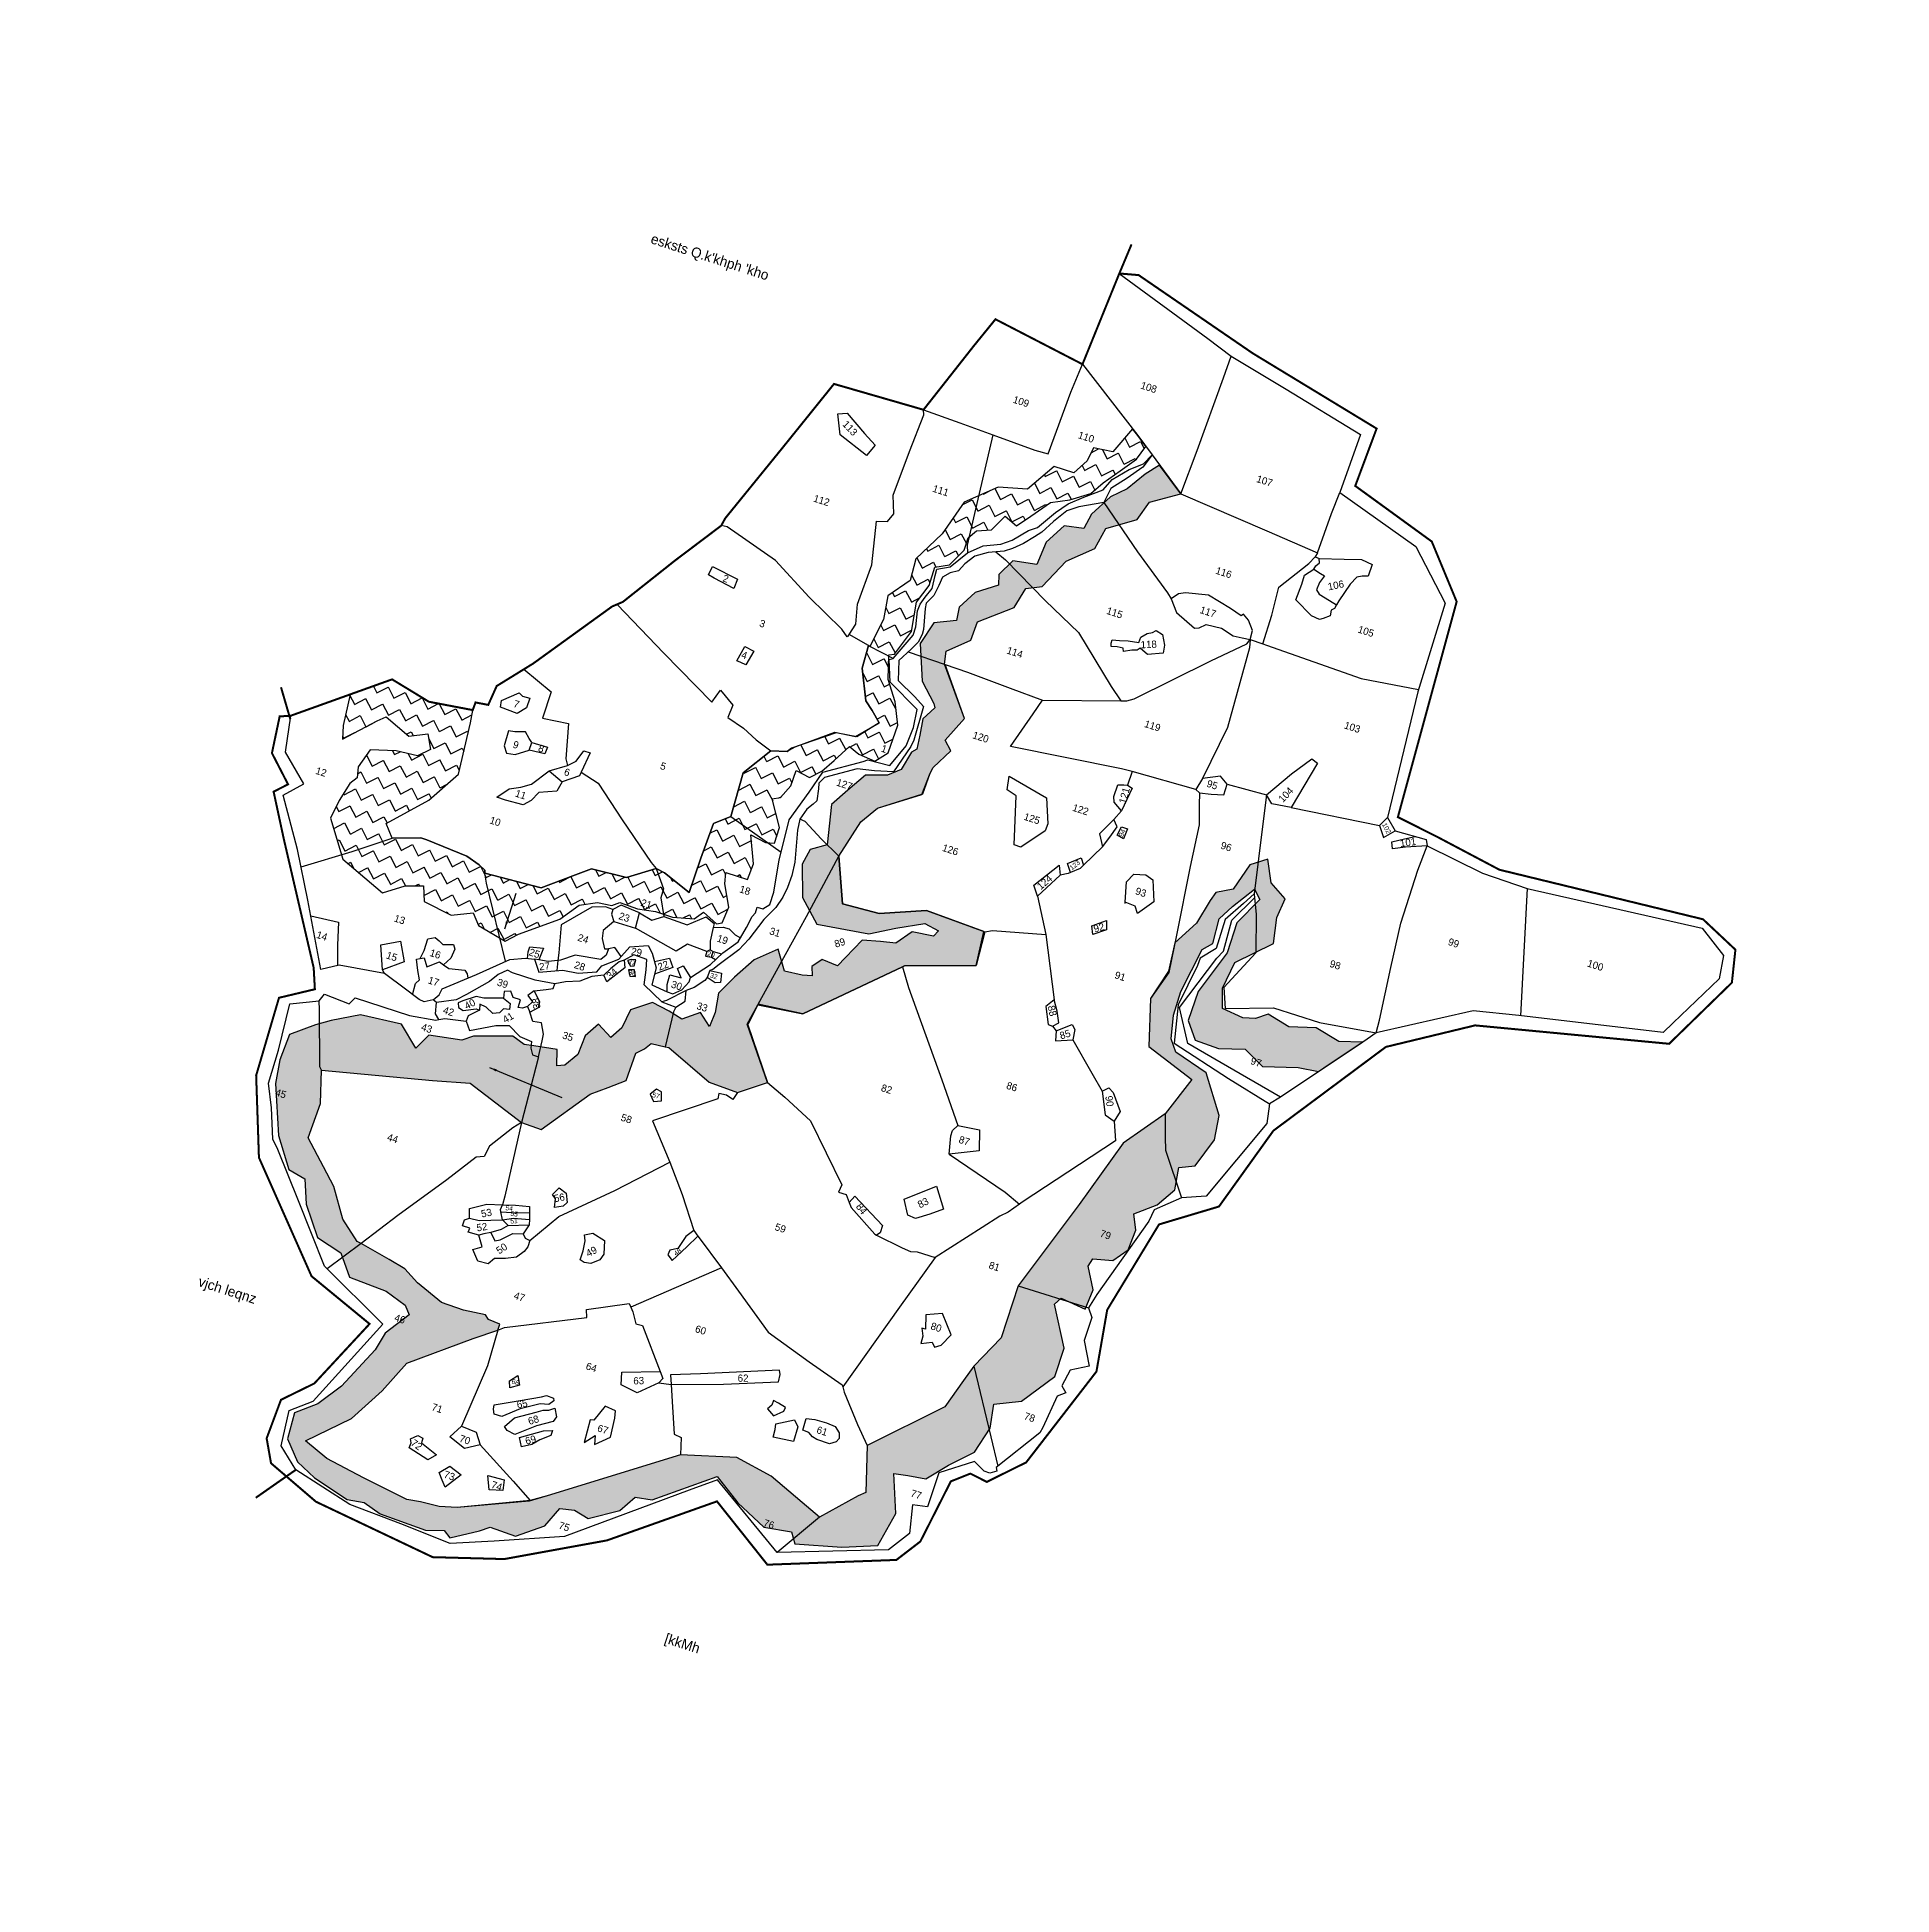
# Model space of a CAD drawing. Header units: metres. Extents: x 324836 to 329602, y 1812541 to 1817315.
import ezdxf
from ezdxf.enums import TextEntityAlignment as Align

# ---------------------------------------------------------------- set-up
doc = ezdxf.new("R2010")
doc.units = ezdxf.units.M
doc.header["$MEASUREMENT"] = 0
doc.linetypes.add('DASHDOT', pattern=[1, 0.5, -0.25, 0, -0.25])
doc.linetypes.add('DIVIDE', pattern=[31.75, 12.7, -6.35, 0, -6.35, 0, -6.35])
for name, color, linetype in [('OFF', 1, 'Continuous'), ('POLY_HATCH', 12, 'Continuous'), ('POLY_PARCEL', 6, 'Continuous'), ('POLY_WATER', 4, 'Continuous'), ('SYM_ARROW', 1, 'Continuous'), ('TEXT_MAPOUT', 7, 'Continuous'), ('TEXT_PARCEL', 7, 'Continuous'), ('V_BOUND_LINE', 7, 'Continuous'), ('V_BOUND_STREAM_LINE', 7, 'DASHDOT'), ('V_DIVIDE_LINE', 7, 'DIVIDE')]:
    doc.layers.add(name, color=color, linetype=linetype)
doc.styles.get("Standard").update_dxf_attribs({"font": 'simplex.shx'})
doc.styles.add('TEXT_MAP', font='', dxfattribs={"height": 0.5})
doc.styles.get('TEXT_MAP').set_extended_font_data('Kruti Dev 050')
doc.dimstyles.get("Standard").update_dxf_attribs({"dimtxt": 0.18, "dimasz": 0.18, "dimexe": 0.18, "dimexo": 0.0625, "dimgap": 0.09, "dimtad": 0, "dimtih": 1, "dimtoh": 1, "dimdec": 4, "dimzin": 0, "dimdsep": 46, "dimtxsty": 'Standard', "dimcen": 0.09, "dimadec": 0, "dimazin": 0, "dimtfac": 1, "dimtdec": 4, "dimtofl": 0, "dimtmove": 0, "dimatfit": 3, "dimfxl": 0, "dimtolj": 1, "dimtzin": 0, "dimarcsym": 0})

# ---------------------------------------------------------------- blocks, each defined once
blk = doc.blocks.new('ff')
at = {"layer": 'POLY_HATCH'}
h = blk.add_hatch(dxfattribs=at)
h.set_pattern_fill('ZIGZAG', color=256, scale=25, angle=315, style=0)
h.set_pattern_definition([(315, (3158.3107, 8033.7145), (4.419417, -1e-15), [3.125, -3.125]), (45, (3160.5204, 8031.5048), (2e-15, 4.419417), [3.125, -3.125])])
edge = h.paths.add_edge_path()
edge.add_line((3301.97, 8306.03), (3302.19, 8300.27))
edge.add_line((3302.19, 8300.27), (3305.55, 8292.83))
edge.add_line((3305.55, 8292.83), (3307.76, 8290.95))
edge.add_line((3307.76, 8290.95), (3310.38, 8288.58))
edge.add_line((3310.38, 8288.58), (3306.12, 8283.59))
edge.add_line((3306.12, 8283.59), (3300.97, 8283.01))
edge.add_line((3300.97, 8283.01), (3291.55, 8275.98))
edge.add_line((3291.55, 8275.98), (3290.81, 8274.93))
edge.add_line((3290.81, 8274.93), (3286.88, 8273.78))
edge.add_line((3286.88, 8273.78), (3282.05, 8266.5))
edge.add_line((3282.05, 8266.5), (3282.47, 8255.26))
edge.add_line((3282.47, 8255.26), (3278.87, 8252.31))
edge.add_line((3278.87, 8252.31), (3278.54, 8243.15))
edge.add_line((3278.54, 8243.15), (3278.38, 8234.16))
edge.add_line((3278.38, 8234.16), (3271.01, 8236.94))
edge.add_line((3271.01, 8236.94), (3268.73, 8237.32))
edge.add_line((3268.73, 8237.32), (3262.43, 8232.96))
edge.add_line((3262.43, 8232.96), (3253.51, 8232.41))
edge.add_line((3253.51, 8232.41), (3249.63, 8229.29))
edge.add_line((3249.63, 8229.29), (3243.06, 8224.11))
edge.add_line((3243.06, 8224.11), (3228.6, 8223.28))
edge.add_line((3228.6, 8223.28), (3228.38, 8223.98))
edge.add_line((3228.38, 8223.98), (3226.63, 8224.85))
edge.add_line((3226.63, 8224.85), (3223.14, 8225.92))
edge.add_line((3223.14, 8225.92), (3212.38, 8226.79))
edge.add_line((3212.38, 8226.79), (3210.83, 8226.79))
edge.add_line((3210.83, 8226.79), (3204.13, 8224.56))
edge.add_line((3204.13, 8224.56), (3201.61, 8227.56))
edge.add_line((3201.61, 8227.56), (3209.86, 8236.28))
edge.add_line((3209.86, 8236.28), (3214.91, 8244.69))
edge.add_line((3214.91, 8244.69), (3213.85, 8257.67))
edge.add_line((3213.85, 8257.67), (3213.44, 8260.88))
edge.add_line((3213.44, 8260.88), (3202.47, 8259.53))
edge.add_line((3202.47, 8259.53), (3192.08, 8262.03))
edge.add_line((3192.08, 8262.03), (3183.32, 8255.3))
edge.add_line((3183.32, 8255.3), (3184.02, 8247.44))
edge.add_line((3184.02, 8247.44), (3184.91, 8244.19))
edge.add_line((3184.91, 8244.19), (3191.73, 8251.09))
edge.add_line((3191.73, 8251.09), (3193.5, 8252.77))
edge.add_line((3193.5, 8252.77), (3200.32, 8249.91))
edge.add_line((3200.32, 8249.91), (3204.66, 8251.88))
edge.add_line((3204.66, 8251.88), (3206.44, 8248.33))
edge.add_line((3206.44, 8248.33), (3203.87, 8245.86))
edge.add_line((3203.87, 8245.86), (3198.44, 8245.47))
edge.add_line((3198.44, 8245.47), (3192.27, 8243.74))
edge.add_line((3192.27, 8243.74), (3190.68, 8238.8))
edge.add_line((3190.68, 8238.8), (3191.28, 8236.14))
edge.add_line((3191.28, 8236.14), (3189.99, 8234.26))
edge.add_line((3189.99, 8234.26), (3188.71, 8229.43))
edge.add_line((3188.71, 8229.43), (3188.06, 8224.62))
edge.add_line((3188.06, 8224.62), (3194.03, 8215.87))
edge.add_line((3194.03, 8215.87), (3205.98, 8210.93))
edge.add_line((3205.98, 8210.93), (3210.82, 8214.29))
edge.add_line((3210.82, 8214.29), (3215.07, 8215.67))
edge.add_line((3215.07, 8215.67), (3216.45, 8212.02))
edge.add_line((3216.45, 8212.02), (3223.86, 8210.84))
edge.add_line((3223.86, 8210.84), (3228.89, 8213.01))
edge.add_line((3228.89, 8213.01), (3231.07, 8210.44))
edge.add_line((3231.07, 8210.44), (3238.57, 8208.76))
edge.add_line((3238.57, 8208.76), (3241.24, 8211.43))
edge.add_line((3241.24, 8211.43), (3249.83, 8218.14))
edge.add_line((3249.83, 8218.14), (3253.29, 8222.87))
edge.add_line((3253.29, 8222.87), (3257.43, 8224.85))
edge.add_line((3257.43, 8224.85), (3261.05, 8225.22))
edge.add_line((3261.05, 8225.22), (3262.73, 8226.6))
edge.add_line((3262.73, 8226.6), (3267.37, 8226.4))
edge.add_line((3267.37, 8226.4), (3271.82, 8227.19))
edge.add_line((3271.82, 8227.19), (3276.26, 8227.09))
edge.add_line((3276.26, 8227.09), (3281.5, 8228.37))
edge.add_line((3281.5, 8228.37), (3283.17, 8230.64))
edge.add_line((3283.17, 8230.64), (3287.13, 8228.87))
edge.add_line((3287.13, 8228.87), (3288.41, 8229.56))
edge.add_line((3288.41, 8229.56), (3288.8, 8233.7))
edge.add_line((3288.8, 8233.7), (3286.14, 8238.93))
edge.add_line((3286.14, 8238.93), (3285.45, 8241.69))
edge.add_line((3285.45, 8241.69), (3291.08, 8241.69))
edge.add_line((3291.08, 8241.69), (3291.37, 8245.84))
edge.add_line((3291.37, 8245.84), (3288.51, 8252.45))
edge.add_line((3288.51, 8252.45), (3292.56, 8251.76))
edge.add_line((3292.56, 8251.76), (3294.73, 8252.25))
edge.add_line((3294.73, 8252.25), (3294.73, 8256.4))
edge.add_line((3294.73, 8256.4), (3290.88, 8262.61))
edge.add_line((3290.88, 8262.61), (3292.75, 8263.5))
edge.add_line((3292.75, 8263.5), (3294.28, 8267.04))
edge.add_line((3294.28, 8267.04), (3294.38, 8271.09))
edge.add_line((3294.38, 8271.09), (3298.03, 8270.4))
edge.add_line((3298.03, 8270.4), (3300.5, 8272.87))
edge.add_line((3300.5, 8272.87), (3302.58, 8276.32))
edge.add_line((3302.58, 8276.32), (3305.14, 8280.76))
edge.add_line((3305.14, 8280.76), (3307.91, 8279.67))
edge.add_line((3307.91, 8279.67), (3312.26, 8279.28))
edge.add_line((3312.26, 8279.28), (3314.72, 8282.24))
edge.add_line((3314.72, 8282.24), (3314.92, 8289.44))
edge.add_line((3314.92, 8289.44), (3312.55, 8294.77))
edge.add_line((3312.55, 8294.77), (3309.19, 8299.51))
edge.add_line((3309.19, 8299.51), (3307.5, 8305.4))
edge.add_line((3307.5, 8305.4), (3308.78, 8306))
edge.add_line((3308.78, 8306), (3311.05, 8312.61))
edge.add_line((3311.05, 8312.61), (3310.07, 8319.91))
edge.add_line((3310.07, 8319.91), (3311.75, 8324.84))
edge.add_line((3311.75, 8324.84), (3311.75, 8329.58))
edge.add_line((3311.75, 8329.58), (3315, 8331.26))
edge.add_line((3315, 8331.26), (3317.38, 8335.8))
edge.add_line((3317.38, 8335.8), (3317.38, 8339.05))
edge.add_line((3317.38, 8339.05), (3318.82, 8341.3))
edge.add_line((3318.82, 8341.3), (3322.28, 8342.68))
edge.add_line((3322.28, 8342.68), (3324.45, 8346.92))
edge.add_line((3324.45, 8346.92), (3327.91, 8345.54))
edge.add_line((3327.91, 8345.54), (3330.57, 8348.9))
edge.add_line((3330.57, 8348.9), (3334.13, 8353.63))
edge.add_line((3334.13, 8353.63), (3338.47, 8355.7))
edge.add_line((3338.47, 8355.7), (3343.02, 8358.76))
edge.add_line((3343.02, 8358.76), (3345.09, 8362.22))
edge.add_line((3345.09, 8362.22), (3348.15, 8366.36))
edge.add_line((3348.15, 8366.36), (3351.21, 8370.31))
edge.add_line((3351.21, 8370.31), (3352.41, 8374.05))
edge.add_line((3352.41, 8374.05), (3349.66, 8376.05))
edge.add_line((3349.66, 8376.05), (3347.96, 8377.21))
edge.add_line((3347.96, 8377.21), (3345, 8370.25))
edge.add_line((3345, 8370.25), (3340.17, 8369.75))
edge.add_line((3340.17, 8369.75), (3339.66, 8366.19))
edge.add_line((3339.66, 8366.19), (3337.38, 8362.38))
edge.add_line((3337.38, 8362.38), (3332.29, 8362.38))
edge.add_line((3332.29, 8362.38), (3327.72, 8355.02))
edge.add_line((3327.72, 8355.02), (3320.6, 8353.24))
edge.add_line((3320.6, 8353.24), (3313.74, 8347.15))
edge.add_line((3313.74, 8347.15), (3310.95, 8338.01))
edge.add_line((3310.95, 8338.01), (3306.63, 8330.14))
edge.add_line((3306.63, 8330.14), (3306.88, 8324.55))
edge.add_line((3306.88, 8324.55), (3302.82, 8319.22))
edge.add_line((3302.82, 8319.22), (3303.58, 8313.38))
edge.add_line((3303.58, 8313.38), (3302.39, 8305.94))
h = blk.add_hatch(dxfattribs=at)
h.set_pattern_fill('ZIGZAG', color=256, scale=25, angle=45, style=0)
h.set_pattern_definition([(45, (3158.3107, 8033.7145), (3e-16, 4.419417), [3.125, -3.125]), (135, (3160.5204, 8035.9242), (-4.419417, 6e-16), [3.125, -3.125])])
h.paths.add_polyline_path([(3448.64, 8249.79), (3442.99, 8248.17), (3436.6, 8249.69), (3430.06, 8247.87), (3424.28, 8249.24), (3421.55, 8247.26), (3418.51, 8246.5), (3413.03, 8247.11), (3411.51, 8251.97), (3412.42, 8258.96), (3420.18, 8266.4), (3418.96, 8272.78), (3419.57, 8277.8), (3415.01, 8280.53), (3412.42, 8285.85), (3408.62, 8283.12), (3406.49, 8276.13), (3402.69, 8274), (3401.93, 8271.72), (3400.41, 8265.34), (3396.82, 8259.02), (3397.46, 8251.9), (3395.27, 8244.07), (3398.5, 8232.56), (3411.18, 8228.06), (3407.49, 8217.93), (3399.81, 8207.82), (3394.04, 8190.08), (3385.79, 8166.21), (3385.68, 8152.62), (3381.41, 8143.9), (3380.01, 8139.73), (3377.62, 8132.11), (3362.22, 8117.1), (3365.44, 8105.91), (3363.87, 8104.56), (3356.33, 8096.57), (3351.2, 8098.75), (3341.86, 8102.64), (3332.29, 8104.43), (3318.83, 8100.77), (3290.45, 8081.02), (3286.64, 8078.41), (3270.07, 8071.48), (3265.81, 8070.29), (3261.03, 8069.99), (3257.59, 8069.54), (3245.71, 8071.33), (3235.62, 8073.13), (3229.28, 8075.68), (3238.4, 8084.49), (3243.59, 8093.29), (3247.33, 8101.72), (3261.08, 8112.55), (3266.32, 8116.36), (3266.27, 8117.93), (3263.27, 8118.22), (3262.2, 8119.07), (3256.62, 8118.5), (3250.9, 8118.65), (3243.76, 8121.5), (3239.68, 8123.79), (3235.25, 8124.86), (3227.46, 8126.5), (3226.39, 8126.71), (3221.32, 8130.86), (3216.69, 8137.9), (3212.76, 8141.76), (3206.9, 8147.47), (3207.26, 8156.47), (3204.98, 8164.45), (3231.99, 8170.38), (3241.05, 8172.61), (3256.13, 8167.18), (3261.32, 8167.05), (3270.23, 8179.09), (3273.93, 8182.04), (3277.69, 8185.08), (3277.92, 8192.19), (3279.64, 8193.91), (3280.82, 8195.71), (3284.38, 8195.96), (3285.27, 8196.02), (3297.4, 8190.94), (3304.9, 8190.63), (3311.21, 8195.22), (3301.97, 8207.46), (3303.03, 8212.86), (3314.34, 8214.11), (3334.32, 8232.75), (3334.75, 8233.15), (3351.6, 8238.68), (3350.86, 8247.28), (3335.73, 8247.9), (3324.79, 8243.6), (3315.44, 8243.11), (3310.92, 8254.05), (3313.55, 8263.87), (3316.46, 8268.37), (3325.82, 8274.95), (3326.24, 8280.63), (3326.53, 8282.14), (3329.37, 8287.41), (3327.29, 8289.49), (3330.2, 8296.06), (3321.33, 8307.4), (3320.73, 8310.63), (3325.75, 8315.09), (3325.93, 8319.92), (3333.55, 8326.05), (3334.86, 8331.44), (3338.57, 8333.11), (3342.29, 8340.91), (3348.05, 8346.11), (3349.17, 8351.68), (3355.86, 8356.14), (3357.54, 8361.15), (3364.26, 8365.46), (3357.06, 8370.67), (3354.38, 8367.47), (3351.21, 8362.64), (3347.87, 8359.48), (3344.71, 8353.91), (3343.96, 8350.01), (3339.13, 8349.08), (3336.16, 8343.88), (3335.6, 8337.94), (3329.65, 8337.01), (3327.42, 8332.74), (3328.16, 8330.14), (3323.14, 8326.61), (3320.54, 8321.96), (3320.91, 8318.62), (3315.71, 8316.39), (3314.04, 8310.45), (3317.38, 8301.72), (3321.85, 8297.3), (3322.41, 8296.38), (3320.36, 8292.85), (3320.92, 8288.76), (3321.29, 8285.23), (3320.18, 8284.12), (3319.06, 8279.29), (3316.27, 8276.87), (3311.07, 8275.2), (3308.09, 8270.37), (3305.31, 8265.73), (3307.35, 8255.89), (3303.63, 8253.47), (3302.89, 8249.39), (3305.49, 8241.59), (3310.88, 8236.38), (3323.89, 8238.06), (3329.84, 8241.4), (3336.35, 8244.74), (3340.07, 8244), (3339.32, 8242.33), (3333.93, 8241.77), (3330.96, 8237.87), (3327.24, 8237.13), (3322.78, 8236.01), (3320.18, 8230.63), (3318.88, 8228.06), (3314.79, 8228.44), (3312.93, 8226.02), (3313.68, 8223.79), (3311.26, 8223.24), (3306.8, 8222.86), (3303.64, 8227.51), (3298.8, 8223.24), (3295.46, 8217.66), (3292.86, 8212.65), (3293.6, 8207.82), (3293.23, 8204.11), (3290.07, 8206.71), (3286.16, 8203.73), (3282.63, 8204.66), (3277.98, 8205.41), (3273.34, 8202.06), (3272.65, 8197.17), (3270.79, 8194.01), (3266.88, 8196.24), (3264.65, 8192.52), (3264.28, 8187.51), (3262.05, 8183.98), (3260.19, 8183.24), (3259.08, 8187.14), (3253.31, 8186.21), (3250.9, 8185.84), (3247.55, 8186.95), (3238.26, 8183.98), (3235.84, 8182.12), (3227.66, 8180.82), (3225.62, 8176.74), (3220.41, 8181.38), (3210, 8180.45), (3203.49, 8176.92), (3200.15, 8174.69), (3194.76, 8170.42), (3194.39, 8163.74), (3195.13, 8157.79), (3199.78, 8145.72), (3204.8, 8138.48), (3209.26, 8137.55), (3211.46, 8131.65), (3216.67, 8124.59), (3223.36, 8122.73), (3227.26, 8117.72), (3236.93, 8117.16), (3242.51, 8115.3), (3244.18, 8113.26), (3239.9, 8107.13), (3238.79, 8102.49), (3233.58, 8091.34), (3229.31, 8085.4), (3224.48, 8081.5), (3224.85, 8074.81), (3228.94, 8070.17), (3234.19, 8067.63), (3243.48, 8065.03), (3247.76, 8065.59), (3252.41, 8064.1), (3264.31, 8063.73), (3268.77, 8065.03), (3270.63, 8063.73), (3277.13, 8067.63), (3279.36, 8069.3), (3286.06, 8069.12), (3292.19, 8073.76), (3294.42, 8078.96), (3297.95, 8079.71), (3301.86, 8078.78), (3308.73, 8083.05), (3311.34, 8087.32), (3315.56, 8088), (3329.14, 8098.4), (3336.01, 8093.76), (3344.01, 8090.04), (3350.88, 8090.97), (3352.56, 8088.37), (3363.9, 8091.16), (3372.26, 8094.31), (3374.12, 8103.23), (3370.59, 8112.51), (3374.12, 8113.07), (3378.58, 8113.63), (3382.86, 8118.64), (3388.06, 8123.66), (3389.92, 8130.53), (3388.99, 8136.47), (3395.31, 8139.26), (3401.26, 8147.62), (3401.35, 8155.01), (3395.77, 8164.67), (3396.89, 8166.53), (3403.39, 8165.78), (3403.76, 8170.98), (3400.79, 8176.18), (3401.35, 8178.23), (3406.18, 8179.34), (3408.97, 8183.06), (3409.34, 8188.26), (3407.67, 8191.97), (3412.5, 8195.87), (3415.48, 8200.7), (3414.73, 8206.27), (3418.45, 8207.94), (3421.08, 8215.51), (3420.34, 8221.64), (3414.02, 8230.74), (3405.28, 8233.34), (3403.24, 8236.13), (3401.94, 8241.89), (3401.94, 8248.02), (3403.8, 8259.53), (3405.84, 8261.76), (3405.47, 8268.07), (3407.7, 8271.98), (3411.6, 8277.73), (3413.65, 8275.69), (3409.93, 8268.45), (3409.93, 8260.65), (3406.03, 8249.32), (3405.84, 8241.7), (3409, 8237.61), (3415.13, 8237.43), (3421.46, 8239.29), (3426.85, 8236.5), (3435.4, 8238.92), (3440.5, 8239.51)])
at = {"layer": 'OFF'}
for points in [[(3433.44, 8230.59), (3431.33, 8228.21)], [(3226.99, 8189.12), (3226.03, 8189.5)]]:
    blk.add_lwpolyline(points, dxfattribs=at)
at = {"layer": 'POLY_HATCH'}
blk.add_lwpolyline([(3301.97, 8306.03), (3302.19, 8300.27), (3305.55, 8292.83), (3307.76, 8290.95), (3310.38, 8288.58), (3306.12, 8283.59), (3300.97, 8283.01), (3291.55, 8275.98), (3290.81, 8274.93), (3286.88, 8273.78), (3282.05, 8266.5), (3282.47, 8255.26), (3278.87, 8252.31), (3278.54, 8243.15), (3278.38, 8234.16), (3271.01, 8236.94), (3268.73, 8237.32), (3262.43, 8232.96), (3253.51, 8232.41), (3249.63, 8229.29), (3243.06, 8224.11), (3228.6, 8223.28), (3228.38, 8223.98), (3226.63, 8224.85), (3223.14, 8225.92), (3212.38, 8226.79), (3210.83, 8226.79), (3204.13, 8224.56), (3201.61, 8227.56), (3209.86, 8236.28), (3214.91, 8244.69), (3213.85, 8257.67), (3213.44, 8260.88), (3202.47, 8259.53), (3192.08, 8262.03), (3183.32, 8255.3), (3184.02, 8247.44), (3184.91, 8244.19), (3191.73, 8251.09), (3193.5, 8252.77), (3200.32, 8249.91), (3204.66, 8251.88), (3206.44, 8248.33), (3203.87, 8245.86), (3198.44, 8245.47), (3192.27, 8243.74), (3190.68, 8238.8), (3191.28, 8236.14), (3189.99, 8234.26), (3188.71, 8229.43), (3188.06, 8224.62), (3194.03, 8215.87), (3205.98, 8210.93), (3210.82, 8214.29), (3215.07, 8215.67), (3216.45, 8212.02), (3223.86, 8210.84), (3228.89, 8213.01), (3231.07, 8210.44), (3238.57, 8208.76), (3241.24, 8211.43), (3249.83, 8218.14), (3253.29, 8222.87), (3257.43, 8224.85), (3261.05, 8225.22), (3262.73, 8226.6), (3267.37, 8226.4), (3271.82, 8227.19), (3276.26, 8227.09), (3281.5, 8228.37), (3283.17, 8230.64), (3287.13, 8228.87), (3288.41, 8229.56), (3288.8, 8233.7), (3286.14, 8238.93), (3285.45, 8241.69), (3291.08, 8241.69), (3291.37, 8245.84), (3288.51, 8252.45), (3292.56, 8251.76), (3294.73, 8252.25), (3294.73, 8256.4), (3290.88, 8262.61), (3292.75, 8263.5), (3294.28, 8267.04), (3294.38, 8271.09), (3298.03, 8270.4), (3300.5, 8272.87), (3302.58, 8276.32), (3305.14, 8280.76), (3307.91, 8279.67), (3312.26, 8279.28), (3314.72, 8282.24), (3314.92, 8289.44), (3312.55, 8294.77), (3309.19, 8299.51), (3307.5, 8305.4), (3308.78, 8306), (3311.05, 8312.61), (3310.07, 8319.91), (3311.75, 8324.84), (3311.75, 8329.58), (3315, 8331.26), (3317.38, 8335.8), (3317.38, 8339.05), (3318.82, 8341.3), (3322.28, 8342.68), (3324.45, 8346.92), (3327.91, 8345.54), (3330.57, 8348.9), (3334.13, 8353.63), (3338.47, 8355.7), (3343.02, 8358.76), (3345.09, 8362.22), (3348.15, 8366.36), (3351.21, 8370.31), (3352.41, 8374.05), (3349.66, 8376.05), (3347.96, 8377.21), (3345, 8370.25), (3340.17, 8369.75), (3339.66, 8366.19), (3337.38, 8362.38), (3332.29, 8362.38), (3327.72, 8355.02), (3320.6, 8353.24), (3313.74, 8347.15), (3310.95, 8338.01), (3306.63, 8330.14), (3306.88, 8324.55), (3302.82, 8319.22), (3303.58, 8313.38), (3302.39, 8305.94)], dxfattribs=at)
blk.add_lwpolyline([(3448.64, 8249.79), (3442.99, 8248.17), (3436.6, 8249.69), (3430.06, 8247.87), (3424.28, 8249.24), (3421.55, 8247.26), (3418.51, 8246.5), (3413.03, 8247.11), (3411.51, 8251.97), (3412.42, 8258.96), (3420.18, 8266.4), (3418.96, 8272.78), (3419.57, 8277.8), (3415.01, 8280.53), (3412.42, 8285.85), (3408.62, 8283.12), (3406.49, 8276.13), (3402.69, 8274), (3401.93, 8271.72), (3400.41, 8265.34), (3396.82, 8259.02), (3397.46, 8251.9), (3395.27, 8244.07), (3398.5, 8232.56), (3411.18, 8228.06), (3407.49, 8217.93), (3399.81, 8207.82), (3394.04, 8190.08), (3385.79, 8166.21), (3385.68, 8152.62), (3381.41, 8143.9), (3380.01, 8139.73), (3377.62, 8132.11), (3362.22, 8117.1), (3365.44, 8105.91), (3363.87, 8104.56), (3356.33, 8096.57), (3351.2, 8098.75), (3341.86, 8102.64), (3332.29, 8104.43), (3318.83, 8100.77), (3290.45, 8081.02), (3286.64, 8078.41), (3270.07, 8071.48), (3265.81, 8070.29), (3261.03, 8069.99), (3257.59, 8069.54), (3245.71, 8071.33), (3235.62, 8073.13), (3229.28, 8075.68), (3238.4, 8084.49), (3243.59, 8093.29), (3247.33, 8101.72), (3261.08, 8112.55), (3266.32, 8116.36), (3266.27, 8117.93), (3263.27, 8118.22), (3262.2, 8119.07), (3256.62, 8118.5), (3250.9, 8118.65), (3243.76, 8121.5), (3239.68, 8123.79), (3235.25, 8124.86), (3227.46, 8126.5), (3226.39, 8126.71), (3221.32, 8130.86), (3216.69, 8137.9), (3212.76, 8141.76), (3206.9, 8147.47), (3207.26, 8156.47), (3204.98, 8164.45), (3231.99, 8170.38), (3241.05, 8172.61), (3256.13, 8167.18), (3261.32, 8167.05), (3270.23, 8179.09), (3273.93, 8182.04), (3277.69, 8185.08), (3277.92, 8192.19), (3279.64, 8193.91), (3280.82, 8195.71), (3284.38, 8195.96), (3285.27, 8196.02), (3297.4, 8190.94), (3304.9, 8190.63), (3311.21, 8195.22), (3301.97, 8207.46), (3303.03, 8212.86), (3314.34, 8214.11), (3334.32, 8232.75), (3334.75, 8233.15), (3351.6, 8238.68), (3350.86, 8247.28), (3335.73, 8247.9), (3324.79, 8243.6), (3315.44, 8243.11), (3310.92, 8254.05), (3313.55, 8263.87), (3316.46, 8268.37), (3325.82, 8274.95), (3326.24, 8280.63), (3326.53, 8282.14), (3329.37, 8287.41), (3327.29, 8289.49), (3330.2, 8296.06), (3321.33, 8307.4), (3320.73, 8310.63), (3325.75, 8315.09), (3325.93, 8319.92), (3333.55, 8326.05), (3334.86, 8331.44), (3338.57, 8333.11), (3342.29, 8340.91), (3348.05, 8346.11), (3349.17, 8351.68), (3355.86, 8356.14), (3357.54, 8361.15), (3364.26, 8365.46), (3357.06, 8370.67), (3354.38, 8367.47), (3351.21, 8362.64), (3347.87, 8359.48), (3344.71, 8353.91), (3343.96, 8350.01), (3339.13, 8349.08), (3336.16, 8343.88), (3335.6, 8337.94), (3329.65, 8337.01), (3327.42, 8332.74), (3328.16, 8330.14), (3323.14, 8326.61), (3320.54, 8321.96), (3320.91, 8318.62), (3315.71, 8316.39), (3314.04, 8310.45), (3317.38, 8301.72), (3321.85, 8297.3), (3322.41, 8296.38), (3320.36, 8292.85), (3320.92, 8288.76), (3321.29, 8285.23), (3320.18, 8284.12), (3319.06, 8279.29), (3316.27, 8276.87), (3311.07, 8275.2), (3308.09, 8270.37), (3305.31, 8265.73), (3307.35, 8255.89), (3303.63, 8253.47), (3302.89, 8249.39), (3305.49, 8241.59), (3310.88, 8236.38), (3323.89, 8238.06), (3329.84, 8241.4), (3336.35, 8244.74), (3340.07, 8244), (3339.32, 8242.33), (3333.93, 8241.77), (3330.96, 8237.87), (3327.24, 8237.13), (3322.78, 8236.01), (3320.18, 8230.63), (3318.88, 8228.06), (3314.79, 8228.44), (3312.93, 8226.02), (3313.68, 8223.79), (3311.26, 8223.24), (3306.8, 8222.86), (3303.64, 8227.51), (3298.8, 8223.24), (3295.46, 8217.66), (3292.86, 8212.65), (3293.6, 8207.82), (3293.23, 8204.11), (3290.07, 8206.71), (3286.16, 8203.73), (3282.63, 8204.66), (3277.98, 8205.41), (3273.34, 8202.06), (3272.65, 8197.17), (3270.79, 8194.01), (3266.88, 8196.24), (3264.65, 8192.52), (3264.28, 8187.51), (3262.05, 8183.98), (3260.19, 8183.24), (3259.08, 8187.14), (3253.31, 8186.21), (3250.9, 8185.84), (3247.55, 8186.95), (3238.26, 8183.98), (3235.84, 8182.12), (3227.66, 8180.82), (3225.62, 8176.74), (3220.41, 8181.38), (3210, 8180.45), (3203.49, 8176.92), (3200.15, 8174.69), (3194.76, 8170.42), (3194.39, 8163.74), (3195.13, 8157.79), (3199.78, 8145.72), (3204.8, 8138.48), (3209.26, 8137.55), (3211.46, 8131.65), (3216.67, 8124.59), (3223.36, 8122.73), (3227.26, 8117.72), (3236.93, 8117.16), (3242.51, 8115.3), (3244.18, 8113.26), (3239.9, 8107.13), (3238.79, 8102.49), (3233.58, 8091.34), (3229.31, 8085.4), (3224.48, 8081.5), (3224.85, 8074.81), (3228.94, 8070.17), (3234.19, 8067.63), (3243.48, 8065.03), (3247.76, 8065.59), (3252.41, 8064.1), (3264.31, 8063.73), (3268.77, 8065.03), (3270.63, 8063.73), (3277.13, 8067.63), (3279.36, 8069.3), (3286.06, 8069.12), (3292.19, 8073.76), (3294.42, 8078.96), (3297.95, 8079.71), (3301.86, 8078.78), (3308.73, 8083.05), (3311.34, 8087.32), (3315.56, 8088), (3329.14, 8098.4), (3336.01, 8093.76), (3344.01, 8090.04), (3350.88, 8090.97), (3352.56, 8088.37), (3363.9, 8091.16), (3372.26, 8094.31), (3374.12, 8103.23), (3370.59, 8112.51), (3374.12, 8113.07), (3378.58, 8113.63), (3382.86, 8118.64), (3388.06, 8123.66), (3389.92, 8130.53), (3388.99, 8136.47), (3395.31, 8139.26), (3401.26, 8147.62), (3401.35, 8155.01), (3395.77, 8164.67), (3396.89, 8166.53), (3403.39, 8165.78), (3403.76, 8170.98), (3400.79, 8176.18), (3401.35, 8178.23), (3406.18, 8179.34), (3408.97, 8183.06), (3409.34, 8188.26), (3407.67, 8191.97), (3412.5, 8195.87), (3415.48, 8200.7), (3414.73, 8206.27), (3418.45, 8207.94), (3421.08, 8215.51), (3420.34, 8221.64), (3414.02, 8230.74), (3405.28, 8233.34), (3403.24, 8236.13), (3401.94, 8241.89), (3401.94, 8248.02), (3403.8, 8259.53), (3405.84, 8261.76), (3405.47, 8268.07), (3407.7, 8271.98), (3411.6, 8277.73), (3413.65, 8275.69), (3409.93, 8268.45), (3409.93, 8260.65), (3406.03, 8249.32), (3405.84, 8241.7), (3409, 8237.61), (3415.13, 8237.43), (3421.46, 8239.29), (3426.85, 8236.5), (3435.4, 8238.92), (3440.5, 8239.51)], close=True, dxfattribs=at)
at = {"layer": 'POLY_PARCEL'}
for points in [[(3364.26, 8365.46), (3364.81, 8376.99), (3365.54, 8396.14), (3365.71, 8401.81)], [(3315.42, 8365.22), (3326.47, 8364.79), (3329.9, 8364.88), (3330.59, 8381.17), (3331.24, 8388.65), (3349.66, 8376.05), (3354.53, 8372.51), (3364.26, 8365.46)], [(3400.98, 8361.93), (3401.28, 8372.27), (3401.67, 8377.85)], [(3296.59, 8307.21), (3297.38, 8310.16), (3296.3, 8314.96), (3296.69, 8325.36), (3294.43, 8336.05), (3297.08, 8336.74), (3297.97, 8339.09), (3296.42, 8343.4), (3297.01, 8354.98), (3297.6, 8364.69), (3297.15, 8365.88), (3306.73, 8365.57), (3315.42, 8365.22)], [(3315.42, 8365.22), (3317.04, 8345.23), (3317.69, 8337.21), (3318.32, 8335.45)], [(3364.26, 8365.46), (3387.33, 8363.3), (3400.98, 8361.93)], [(3401.85, 8360.69), (3407.76, 8362.45), (3411.91, 8363.67), (3414.74, 8363.32), (3414.69, 8360.2), (3413.3, 8359.81), (3412.11, 8359.11), (3411.07, 8356.98), (3409.68, 8352.22), (3409.42, 8351.1)], [(3279.35, 8359.33), (3284.98, 8355.79), (3288.43, 8353.91), (3287.17, 8350.78), (3279.4, 8353.65), (3277.26, 8358.44), (3279.35, 8359.33)], [(3394.98, 8336.3), (3394.89, 8343.72), (3394.44, 8350.89), (3399.72, 8358.73), (3400.77, 8360.84)], [(3400.98, 8361.93), (3400.77, 8360.84)], [(3400.77, 8360.84), (3401.85, 8360.69)], [(3401.39, 8357.77), (3401.59, 8358.72), (3402.24, 8359.71), (3401.85, 8360.69)], [(3346.72, 8357.65), (3358.42, 8348.54), (3368.61, 8341.11), (3369.91, 8340.02)], [(3409.42, 8351.1), (3409.18, 8350.04), (3408.54, 8349.45), (3408.73, 8347.96), (3407.3, 8346.82), (3406.5, 8346.32), (3404.37, 8346.62), (3399.46, 8349.15), (3399.66, 8353.36), (3399.61, 8355.69), (3401.39, 8357.77)], [(3401.39, 8357.77), (3403.28, 8357.23), (3404.42, 8357.03), (3403.72, 8355.1), (3403.57, 8353.11), (3404.52, 8352.32), (3407.44, 8351.58), (3409.42, 8351.1)], [(3391.65, 8336.4), (3391.51, 8338.64), (3389.77, 8340.8), (3388.18, 8341.81), (3387.75, 8341.31), (3384.67, 8342.21), (3378.45, 8343.65), (3372.82, 8342.49), (3371.3, 8341.7), (3369.91, 8340.02)], [(3324.96, 8337.8), (3327.81, 8336.68), (3340.38, 8329.96), (3350.57, 8324.98), (3362.38, 8314.7), (3365.79, 8312.11)], [(3365.79, 8312.11), (3367.21, 8312.55), (3368.75, 8313.56), (3383.99, 8328.38), (3391.16, 8335.05), (3391.65, 8336.4)], [(3369.91, 8340.02), (3372.22, 8337.13), (3377.64, 8334.82), (3378.73, 8335.26), (3380.17, 8336.56), (3384.07, 8336.85), (3387.32, 8335.96), (3389.63, 8336.11), (3391.65, 8336.4)], [(3391.65, 8336.4), (3392.15, 8334.31), (3392.98, 8313.89), (3390.92, 8299.92)], [(3391.65, 8336.4), (3394.98, 8336.3)], [(3394.98, 8336.3), (3395.94, 8336.28), (3408.35, 8335.9), (3420.85, 8335.52), (3435.19, 8337.33)], [(3359.1, 8325.8), (3360.88, 8326.25), (3362.97, 8326.83), (3365.55, 8327.23), (3365.69, 8328.65), (3366.84, 8329.98), (3368.09, 8330.65), (3368.76, 8331.4), (3370.54, 8330.92), (3371.87, 8328.56), (3372.14, 8326.56), (3368.53, 8325.05), (3366.31, 8325.94), (3365.82, 8325.27), (3364.49, 8324.92), (3362.66, 8323.94), (3362.35, 8324.74), (3360.79, 8324.56), (3359.37, 8324.2), (3359.06, 8325), (3359.1, 8325.8)], [(3296.59, 8307.21), (3296.3, 8306.53), (3294.43, 8307.9), (3284.32, 8313), (3273.62, 8319.08), (3259.68, 8323.4), (3258.16, 8323.22)], [(3259.2, 8312.94), (3266.03, 8311.81), (3265.86, 8309.34), (3265.86, 8309.34), (3260.44, 8310.31), (3258.91, 8310.66), (3259.2, 8312.94)], [(3347.18, 8306.3), (3365.79, 8312.11)], [(3286.88, 8273.78), (3290.81, 8274.93), (3291.55, 8275.98), (3300.62, 8283.08), (3305.84, 8283.59), (3310.38, 8288.58), (3307.76, 8290.95), (3305.55, 8292.83), (3302.19, 8300.27), (3301.97, 8306.03)], [(3301.97, 8306.03), (3296.59, 8307.21)], [(3308.79, 8304.82), (3302.39, 8305.94), (3301.97, 8306.03)], [(3310.92, 8254.05), (3313.55, 8263.87), (3316.46, 8268.37), (3326.03, 8275.16), (3326.24, 8280.63), (3326.53, 8282.14), (3329.37, 8287.41), (3327.29, 8289.49), (3330.2, 8296.06), (3321.54, 8307.4)], [(3311.87, 8307.59), (3321.54, 8307.4)], [(3321.54, 8307.4), (3327.41, 8307.28), (3338.7, 8306.71), (3347.18, 8306.3)], [(3373.82, 8296.24), (3371.06, 8296.13), (3343.16, 8293), (3346.05, 8302.38), (3347.18, 8306.3)], [(3437.5, 8304.75), (3436.27, 8302.27), (3438.1, 8299.66), (3440.38, 8302.16)], [(3390.92, 8299.92), (3390.18, 8296.88)], [(3397.21, 8300.45), (3395, 8301.86), (3390.92, 8299.92)], [(3391.26, 8296.28), (3394.14, 8296.89), (3397.16, 8297.67), (3397.16, 8297.67), (3397.21, 8300.45)], [(3397.21, 8300.45), (3407.22, 8300.94)], [(3407.22, 8300.94), (3408.57, 8293.76), (3411.84, 8276.59)], [(3412.22, 8275.72), (3413.81, 8271.99), (3416.7, 8262.8), (3411.79, 8252.25), (3413.63, 8247.34), (3424.99, 8251.15), (3437.02, 8251.15), (3451.17, 8253.08), (3451, 8256.24), (3449.65, 8269.55), (3448.73, 8280.77), (3448.73, 8294.57), (3449.04, 8301), (3444, 8299.11), (3441.05, 8297.7), (3440.43, 8299.29), (3443.14, 8301.01), (3445.48, 8302.34)], [(3414.03, 8299.81), (3436.27, 8302.27)], [(3239.54, 8296.76), (3254.24, 8288.77), (3269.3, 8280.82), (3270.46, 8284.29), (3274.47, 8281.67), (3274.24, 8278.43), (3278.72, 8277.12), (3282.66, 8275.27), (3286.88, 8273.78)], [(3373.82, 8296.24), (3373.73, 8292.67)], [(3390.18, 8296.88), (3373.82, 8296.24)], [(3390.18, 8296.88), (3391.26, 8296.28)], [(3391.26, 8296.28), (3392.14, 8293.35), (3393.64, 8288.75), (3394.68, 8278.27), (3396.64, 8260.99), (3397.6, 8251.62), (3395.27, 8244.07), (3398.5, 8232.56), (3411.18, 8228.06), (3407.49, 8217.93)], [(3475.87, 8298.55), (3483.97, 8268)], [(3374.23, 8286.16), (3371.82, 8287.69), (3371.32, 8289.01), (3371.42, 8292.01), (3372.82, 8292.5), (3373.73, 8292.67)], [(3373.73, 8292.67), (3375.05, 8292.34), (3374.23, 8286.16)], [(3374.23, 8286.16), (3373.09, 8283.56)], [(3373.09, 8283.56), (3370.76, 8279.08), (3372.5, 8276.21)], [(3372.5, 8276.21), (3373.48, 8279.08), (3374.39, 8282.05), (3373.09, 8283.56)], [(3375.06, 8280.08), (3375.44, 8282.41), (3377.02, 8282.41), (3376.8, 8279.7), (3375.06, 8280.08)], [(3372.5, 8276.21), (3372.5, 8276.21), (3369.37, 8270.43)], [(3222.45, 8274.41), (3230.56, 8271.12), (3230.57, 8264.23), (3237.04, 8264.92), (3239.11, 8256.38), (3239.98, 8254.99)], [(3282.47, 8255.26), (3282.05, 8266.5), (3286.88, 8273.78)], [(3366.87, 8267.72), (3365.51, 8269.64), (3368.23, 8272.03), (3369.37, 8270.43)], [(3219.5, 8265.3), (3223.06, 8268.49), (3224.15, 8267.91), (3226.04, 8267.98), (3225.97, 8265.44), (3224.22, 8263.41), (3219.79, 8263.7), (3219.5, 8265.3)], [(3360.82, 8259.68), (3359.17, 8261.98), (3363.62, 8268.65), (3364.61, 8266.35)], [(3366.87, 8267.72), (3366.42, 8267.33), (3364.61, 8266.35)], [(3369.37, 8270.43), (3368.81, 8269.39), (3366.87, 8267.72)], [(3364.61, 8266.35), (3360.82, 8259.68)], [(3382.08, 8264.54), (3382, 8264.85)], [(3204.13, 8224.56), (3201.61, 8227.56), (3209.86, 8236.28), (3214.91, 8244.69), (3213.85, 8257.67), (3213.44, 8260.88)], [(3229.82, 8257.67), (3228.94, 8258.41), (3227.56, 8259.78), (3225.02, 8258.91), (3223.42, 8258.7), (3223.57, 8254.85), (3224.66, 8253.25), (3226.84, 8253.62), (3229.8, 8255.69), (3229.8, 8255.69)], [(3229.82, 8257.67), (3233.88, 8257.75), (3233.81, 8256.01), (3229.8, 8255.69)], [(3229.8, 8255.69), (3229.82, 8257.67)], [(3239.98, 8254.99), (3241.73, 8256.66), (3242.74, 8259.64), (3244.41, 8259.64), (3243.74, 8254.46)], [(3310.92, 8254.05), (3305.44, 8256.8), (3300.39, 8259.71), (3298.93, 8259.91)], [(3360.82, 8259.68), (3360.82, 8259.68), (3365.71, 8251.22)], [(3236.06, 8252.31), (3239.98, 8254.99)], [(3243.74, 8254.46), (3243.61, 8253.47), (3239.97, 8250.71)], [(3243.74, 8254.46), (3248.58, 8253.13), (3257.01, 8246.26), (3267.08, 8238.41), (3268.73, 8237.32)], [(3268.73, 8237.32), (3271.01, 8236.94), (3278.38, 8234.16), (3278.54, 8243.15), (3278.87, 8252.31), (3282.47, 8255.26)], [(3282.47, 8255.26), (3297, 8250.69)], [(3303.1, 8213.07), (3305.78, 8226.84), (3307.87, 8237.36), (3310.92, 8254.05)], [(3310.92, 8254.05), (3315.44, 8243.11), (3324.79, 8243.6), (3335.73, 8247.9), (3351.14, 8247.28)], [(3239.97, 8250.71), (3239.4, 8248.1), (3235.26, 8246.43), (3234.1, 8243.97), (3232.5, 8242.3), (3228, 8242.08), (3225.75, 8242.15), (3228, 8245.05), (3230.61, 8246.29), (3232.94, 8247.88), (3236.06, 8252.31)], [(3236.06, 8252.31), (3239.97, 8250.71)], [(3351.14, 8247.28), (3352.83, 8248.14), (3365.71, 8251.22)], [(3365.71, 8251.22), (3372.64, 8236.49)], [(3351.14, 8247.28), (3351.6, 8238.68), (3334.75, 8233.15), (3334.32, 8232.75)], [(3228.6, 8223.28), (3243.06, 8224.11), (3249.63, 8229.29), (3253.51, 8232.41), (3262.43, 8232.96), (3268.73, 8237.32)], [(3268.73, 8237.32), (3272.05, 8233.1), (3272.05, 8230.82), (3274.19, 8226.6)], [(3372.64, 8236.49), (3371.13, 8234.27), (3373.12, 8230.21), (3374.26, 8230.14)], [(3374.26, 8230.14), (3375.43, 8231.4), (3374.16, 8234.03), (3372.64, 8236.49)], [(3334.32, 8232.75), (3314.34, 8214.11), (3303.1, 8213.07)], [(3334.32, 8232.75), (3337.33, 8228.36), (3352.21, 8209.07), (3359.43, 8199.54)], [(3374.26, 8230.14), (3375.43, 8229.33)], [(3375.43, 8229.33), (3378.78, 8232.04), (3379.73, 8231), (3380.07, 8228.39)], [(3204.13, 8224.56), (3210.83, 8226.79), (3212.38, 8226.79), (3223.14, 8225.92), (3226.63, 8224.85), (3228.38, 8223.98), (3228.6, 8223.28)], [(3268.17, 8225.64), (3263.26, 8226.05), (3261.6, 8224.39)], [(3268.17, 8225.64), (3271.63, 8224.81), (3274.19, 8226.6)], [(3268.38, 8221.7), (3268.17, 8225.64)], [(3274.19, 8226.6), (3280.35, 8226.4), (3284.16, 8229.71), (3286.58, 8228.75), (3286.67, 8227.77)], [(3286.67, 8227.77), (3289, 8228.61), (3290.52, 8228.61), (3292.39, 8227.64), (3293.88, 8227.39)], [(3286.67, 8227.77), (3286.99, 8224.32), (3287.61, 8222.25)], [(3375.43, 8229.33), (3376.03, 8226.89), (3380.07, 8228.39)], [(3380.07, 8228.39), (3387.08, 8222.02), (3390.91, 8218.52)], [(3184.76, 8210.89), (3195.7, 8218.36), (3204.13, 8224.56)], [(3240.2, 8204.05), (3229.8, 8221.08), (3228.6, 8223.28)], [(3261.6, 8224.39), (3259.66, 8224.46), (3256.48, 8223.35), (3250.55, 8216.83), (3252.14, 8210.06), (3252.46, 8208.23)], [(3262.71, 8221.63), (3260.96, 8218.69), (3261.25, 8216.75), (3262.62, 8214.51), (3263.54, 8214.8)], [(3261.6, 8224.39), (3261.67, 8223.22), (3262.71, 8221.63)], [(3262.71, 8221.63), (3268.38, 8221.7)], [(3286.99, 8221.63), (3281.87, 8221.9), (3279.73, 8219.35), (3268.38, 8221.7)], [(3287.61, 8222.25), (3286.99, 8221.63)], [(3286.99, 8221.63), (3287.06, 8220.38), (3288.51, 8220.59)], [(3287.61, 8222.25), (3288.44, 8222.04)], [(3288.44, 8222.04), (3290.66, 8222.13)], [(3288.51, 8220.59), (3288.44, 8222.04)], [(3288.51, 8220.59), (3289.65, 8220.34)], [(3275.37, 8215.24), (3278.62, 8217.22), (3280.14, 8215.21), (3276.33, 8212.25)], [(3280.66, 8209.03), (3280.07, 8210.79), (3280, 8213.28), (3282.91, 8213.42), (3281.32, 8215.35), (3282.49, 8216.46), (3285.08, 8214.26)], [(3289.12, 8217.31), (3292.06, 8217.57), (3292.54, 8215.35), (3291.29, 8214.86), (3288.99, 8215.46)], [(3407.49, 8217.93), (3399.81, 8207.82), (3394.04, 8190.08), (3385.79, 8166.21)], [(3390.91, 8218.52), (3392.18, 8219.8), (3393.54, 8219.08), (3396.65, 8215.1), (3396.01, 8212.39)], [(3390.91, 8218.52), (3393.41, 8213.15), (3396.01, 8212.39)], [(3407.49, 8217.93), (3409.22, 8212.4), (3410.26, 8209.41), (3417.67, 8199.38)], [(3263.54, 8214.8), (3263.47, 8213.07), (3262.57, 8211.69), (3256.13, 8210.79), (3253.09, 8208.51), (3252.46, 8208.23)], [(3267.14, 8213.96), (3264.99, 8215.56), (3263.54, 8214.8)], [(3268.11, 8213.25), (3268.86, 8211.55), (3265.68, 8206.85), (3264.47, 8208.23)], [(3303.1, 8213.07), (3302.19, 8207.38), (3311.21, 8195.22)], [(3396.01, 8212.39), (3397.76, 8207.78), (3391.07, 8199.53), (3380.4, 8186.31), (3379.9, 8185.64)], [(3245.18, 8206.37), (3244.83, 8207.97), (3244.83, 8209.33), (3248.14, 8210.05), (3247.98, 8206.9)], [(3247.98, 8206.9), (3246.87, 8206.72)], [(3252.46, 8208.23), (3250.25, 8207.26), (3247.98, 8206.9)], [(3252.46, 8208.23), (3253.03, 8205.76)], [(3283.84, 8206.14), (3285.59, 8208.23), (3285.02, 8210.84)], [(3219.86, 8198.26), (3220.19, 8200.47), (3220.19, 8203.45), (3221.76, 8204.31), (3223.01, 8203.84), (3224.11, 8203.29), (3226.62, 8204.07), (3227.33, 8203.06), (3227.01, 8200.62), (3225.77, 8198.54)], [(3249.16, 8199.25), (3251.92, 8200.51), (3253.49, 8201.26), (3253.56, 8202.48)], [(3280.19, 8206.28), (3283.84, 8206.14)], [(3283.84, 8206.14), (3283.7, 8204.8), (3284.38, 8195.96)], [(3190.77, 8200.06), (3197.82, 8200.62), (3199.31, 8195.14), (3200.83, 8190.31)], [(3220.78, 8189.14), (3220.58, 8192), (3221.28, 8193.18), (3220.19, 8195.29), (3219.01, 8197.8), (3219.86, 8198.26)], [(3219.86, 8198.26), (3220.74, 8198.74), (3221.99, 8196.78), (3224.66, 8198.9), (3225.77, 8198.54)], [(3225.77, 8198.54), (3227.33, 8198.04), (3231.25, 8198.9), (3232.12, 8198.19), (3232.54, 8197.21)], [(3249.16, 8199.25), (3248.02, 8197.68), (3249.6, 8196.55), (3248.84, 8195.04)], [(3249.78, 8193.85), (3251.48, 8195.67), (3251.36, 8197.11), (3249.16, 8199.25)], [(3359.56, 8192.08), (3358.56, 8196.51), (3358.49, 8197.94), (3359.43, 8199.54)], [(3359.43, 8199.54), (3364.84, 8200.08), (3366.34, 8195.15), (3359.56, 8192.08)], [(3242.49, 8195.17), (3237.84, 8193.72), (3235.95, 8193.53), (3233.12, 8191.52), (3232.18, 8190.64), (3232.56, 8189.58), (3233.94, 8189.26), (3236.83, 8190.58), (3237.71, 8190.52)], [(3242.49, 8195.17), (3244.5, 8194.48), (3244.76, 8192.97), (3243.31, 8192.65), (3242.68, 8191.4), (3241.17, 8190.77), (3239.1, 8191.77), (3237.4, 8191.96), (3237.71, 8190.52)], [(3248.84, 8195.04), (3247.77, 8194.29), (3246.64, 8194.1), (3246.64, 8196.05), (3244.76, 8196.11), (3243.69, 8197.43), (3242.18, 8196.86), (3242.49, 8195.17)], [(3248.84, 8195.04), (3249.78, 8193.85)], [(3255.2, 8183.99), (3254.88, 8188.07), (3254.69, 8189.76), (3253.31, 8192.21), (3251.17, 8191.9), (3249.78, 8193.85)], [(3256.13, 8167.18), (3261.32, 8167.05), (3270.23, 8179.09), (3273.93, 8182.04), (3277.69, 8185.08), (3277.92, 8192.19), (3279.64, 8193.91), (3280.82, 8195.71), (3284.38, 8195.96)], [(3284.38, 8195.96), (3285.27, 8196.02), (3297.4, 8190.94), (3304.9, 8190.63)], [(3304.9, 8190.63), (3311.21, 8195.22)], [(3311.21, 8195.22), (3316.4, 8193.07), (3324.28, 8189.5), (3336.53, 8176.75), (3336.26, 8174.73), (3338.28, 8174.79), (3339.6, 8173.1)], [(3212.57, 8192), (3211.82, 8192.71)], [(3237.71, 8190.52), (3235.51, 8188.38), (3235.41, 8186.96)], [(3235.41, 8186.96), (3236.9, 8185.01), (3242.77, 8188.13), (3245.89, 8189.15), (3249.26, 8187.35), (3252.38, 8187.12), (3252.7, 8185.47), (3253.64, 8183.99), (3255.2, 8183.99)], [(3304.9, 8190.63), (3304.36, 8188.6), (3302.48, 8189.15), (3300.52, 8188.99), (3300.68, 8187.66), (3286.92, 8177.5), (3294.14, 8169.07)], [(3359.56, 8192.08), (3375.63, 8187.37), (3379.9, 8185.64)], [(3228.82, 8185.27), (3230.17, 8185.94), (3235.41, 8186.96)], [(3255.2, 8183.99), (3255.83, 8173.75), (3256.13, 8167.18)], [(3284.38, 8183.63), (3285.77, 8182.16), (3287.55, 8182.89), (3286.86, 8185.05), (3285.5, 8185.25), (3284.38, 8183.63)], [(3379.9, 8185.64), (3377.85, 8182.89), (3376.18, 8181.3), (3372.83, 8177.24), (3364.03, 8166.61)], [(3204.98, 8164.45), (3204.33, 8165.1), (3199.97, 8178.52), (3199.19, 8180.66)], [(3352.29, 8178.05), (3358.98, 8183.61), (3362.35, 8178.63), (3359.52, 8176.44), (3356.47, 8174.38), (3354.36, 8174.51), (3352.29, 8178.05)], [(3339.6, 8173.1), (3340.45, 8175.01), (3349.2, 8170.22), (3349.16, 8168.28), (3348.48, 8167.48)], [(3204.98, 8164.45), (3231.99, 8170.38), (3241.05, 8172.61), (3256.13, 8167.18)], [(3339.6, 8173.1), (3340.37, 8172.1), (3348, 8167.55), (3348.48, 8167.48)], [(3256.13, 8167.18), (3254.56, 8165.26), (3250.42, 8159.19), (3249.92, 8156.33), (3248.06, 8155.62), (3242.84, 8148.05), (3234.01, 8135.86), (3227.46, 8126.5)], [(3256.13, 8167.18), (3257.78, 8148.55), (3257.92, 8146.34)], [(3267.04, 8140.01), (3272.08, 8147.84), (3283.36, 8158.23), (3294.14, 8169.07)], [(3294.14, 8169.07), (3299.53, 8162.34), (3304.99, 8154.76)], [(3348.48, 8167.48), (3355.54, 8166.4), (3357.77, 8166.2), (3359.32, 8166.61), (3364.03, 8166.61)], [(3364.03, 8166.61), (3359.38, 8152.2), (3351.99, 8129.09)], [(3385.79, 8166.21), (3385.68, 8152.62), (3381.41, 8143.9)], [(3385.79, 8166.21), (3404.05, 8166.38)], [(3227.46, 8126.5), (3226.39, 8126.71), (3221.32, 8130.86), (3216.69, 8137.9), (3212.76, 8141.76), (3206.9, 8147.47), (3207.26, 8156.47), (3204.98, 8164.45)], [(3268.94, 8152.55), (3270, 8154.61), (3272.06, 8153.9), (3272.98, 8151.78), (3272.34, 8150.64), (3270.36, 8149.65), (3269.93, 8151.78), (3268.94, 8152.55)], [(3304.99, 8154.76), (3303.56, 8152.72), (3302.6, 8149.28), (3300.85, 8148.27), (3300.74, 8147.02), (3302.21, 8146.01), (3304.63, 8150.35), (3306.4, 8153.73)], [(3304.99, 8154.76), (3306.4, 8153.73)], [(3306.4, 8153.73), (3306.84, 8153.41), (3314.36, 8148.01)], [(3366.2, 8152.41), (3367.15, 8148.98), (3366.27, 8148.91), (3367.08, 8147.16), (3367.15, 8145.28), (3369.71, 8146.42), (3370.65, 8145.41), (3372.13, 8146.36), (3373.68, 8149.59), (3370.04, 8153.96), (3366.2, 8152.41)], [(3257.92, 8146.34), (3260.98, 8147.19), (3264.43, 8147.96), (3264.84, 8146.58)], [(3314.36, 8148.01), (3295.96, 8131.87)], [(3314.36, 8148.01), (3320.17, 8143.85), (3330.29, 8136.36), (3342.2, 8132.46), (3351.7, 8129.49), (3351.99, 8129.09)], [(3251.13, 8140.66), (3250.41, 8142.98), (3254.16, 8145.29), (3257.92, 8146.34)], [(3251.13, 8140.66), (3253.56, 8140.9), (3259.02, 8142.74)], [(3258.06, 8144.58), (3257.78, 8145.11), (3257.92, 8146.34)], [(3258.06, 8144.58), (3262.11, 8145.59), (3264.84, 8146.58)], [(3259.02, 8142.74), (3258.06, 8144.58)], [(3259.02, 8142.74), (3261.52, 8143.99), (3265.36, 8144.86)], [(3259.02, 8142.74), (3260.81, 8141.91)], [(3260.81, 8141.91), (3265.73, 8143.63)], [(3264.84, 8146.58), (3265.36, 8144.86)], [(3265.73, 8143.63), (3264.96, 8141.08)], [(3265.36, 8144.86), (3265.73, 8143.63)], [(3279.5, 8145.47), (3281.35, 8146.46), (3284.68, 8145.61), (3285.56, 8142.39), (3285.06, 8140.69), (3283.22, 8139.2), (3281.51, 8138.91), (3280.38, 8139.2), (3280.45, 8141.61), (3280.1, 8144.09), (3279.5, 8145.47)], [(3381.41, 8143.9), (3380.01, 8139.73), (3377.62, 8132.11), (3362.22, 8117.1)], [(3381.41, 8143.9), (3390.74, 8128.47), (3394.59, 8122.07)], [(3254.63, 8137.4), (3251.9, 8137.28), (3251.96, 8138.35), (3250, 8138.35), (3250.06, 8139.95), (3251.13, 8140.66)], [(3267.04, 8140.01), (3267.04, 8138.29), (3266.56, 8136.93), (3265.14, 8135.03), (3262.65, 8133.9), (3260.09, 8133.07), (3259.02, 8131.29), (3256.35, 8131.17), (3254.27, 8133.55), (3256.29, 8134.85), (3254.63, 8137.4)], [(3257.24, 8138.88), (3255.7, 8138.05), (3254.63, 8137.4)], [(3260.81, 8141.91), (3259.44, 8140.43), (3257.24, 8138.88)], [(3257.24, 8138.88), (3258.79, 8137.28), (3260.03, 8137.88), (3262.53, 8140.31), (3264.96, 8141.08)], [(3264.96, 8141.08), (3265.73, 8140.19), (3267.04, 8140.01)], [(3266.32, 8116.36), (3267.69, 8117.49), (3286.31, 8126.13), (3285.61, 8127.97), (3295.31, 8132.6), (3295.96, 8131.87)], [(3295.96, 8131.87), (3296.8, 8130.94), (3298.37, 8128.32), (3300.12, 8128.41), (3307.71, 8118.93)], [(3351.99, 8129.09), (3352.76, 8128), (3358.3, 8121.34), (3362.22, 8117.1)], [(3227.46, 8126.5), (3221.39, 8117.94)], [(3266.32, 8116.36), (3266.27, 8117.93), (3263.27, 8118.22), (3262.2, 8119.07), (3256.62, 8118.5), (3250.9, 8118.65), (3243.76, 8121.5), (3239.68, 8123.79), (3235.25, 8124.86), (3227.46, 8126.5)], [(3286.79, 8078.63), (3270.07, 8071.48), (3265.81, 8070.29), (3261.03, 8069.99), (3257.59, 8069.54), (3245.71, 8071.33), (3235.62, 8073.13), (3229.28, 8075.68), (3238.4, 8084.49), (3243.59, 8093.29), (3247.33, 8101.72), (3261.08, 8112.55), (3266.32, 8116.36)], [(3266.32, 8116.36), (3266.54, 8107.18), (3264.97, 8090.97)], [(3308.25, 8116.09), (3303.88, 8112.16), (3299.51, 8112.77), (3298.72, 8115.83), (3307.71, 8118.93)], [(3307.71, 8118.93), (3308.86, 8117.49), (3308.25, 8116.09)], [(3308.25, 8116.09), (3311.3, 8116.64)], [(3311.3, 8116.64), (3312.8, 8112.76), (3315.73, 8105.19), (3317.65, 8104.92), (3318.83, 8100.77)], [(3362.22, 8117.1), (3365.44, 8105.91), (3363.87, 8104.56), (3356.33, 8096.57)], [(3294.84, 8102.19), (3295.17, 8096.38), (3297.24, 8098.92), (3297.71, 8096.72), (3300.99, 8099.66), (3300.52, 8104.46), (3300.12, 8106.27), (3297.38, 8106.53), (3295.77, 8102.39), (3294.84, 8102.19)], [(3356.33, 8096.57), (3351.2, 8098.75), (3341.86, 8102.64), (3332.29, 8104.43), (3318.83, 8100.77)], [(3318.83, 8100.77), (3290.45, 8081.02), (3286.79, 8078.63)], [(3356.33, 8096.57), (3349.07, 8085.02)], [(3270.8, 8087.98), (3267.36, 8085.97), (3263.03, 8087.61), (3264.97, 8090.97)], [(3264.97, 8090.97), (3268.86, 8090.67), (3270.8, 8087.98)], [(3270.8, 8087.98), (3281.33, 8081.89), (3286.79, 8078.63)], [(3253.87, 8084.16), (3255.38, 8085.49), (3256.76, 8085.26), (3256.81, 8083.98), (3261.21, 8082.32), (3259.56, 8080.49), (3254.28, 8081.91), (3254.33, 8083.2), (3253.87, 8084.16)], [(3263.18, 8078.34), (3265.25, 8080.67), (3268.6, 8079.44), (3265.71, 8075.31), (3264.47, 8076.73), (3263.18, 8078.34)], [(3274.91, 8081.36), (3279.09, 8081.51), (3279.61, 8078.9), (3276.33, 8078.08), (3274.91, 8081.36)]]:
    blk.add_lwpolyline(points, dxfattribs=at)
for points in [[(3407.22, 8300.94), (3411.58, 8307.81), (3415.2, 8312.84), (3416.91, 8312.29), (3414.03, 8299.81), (3409.19, 8299.16)], [(3272.08, 8292.47), (3272.86, 8296.49), (3272.86, 8296.49), (3275.32, 8296.02), (3274.47, 8292.24), (3273.16, 8292.39)], [(3345.67, 8282.49), (3345.05, 8285.87), (3355.56, 8283.56), (3357.82, 8277.49), (3357.75, 8275.65), (3353.21, 8269.96), (3351.44, 8270.04), (3348.21, 8281.72)], [(3382, 8264.85), (3380.76, 8269.8), (3381.91, 8272.11), (3384.8, 8272.93), (3386.86, 8272.27), (3388.75, 8267.17), (3385.78, 8263.14), (3384.71, 8264.7)], [(3375.9, 8256.8), (3378.95, 8259.18), (3379.69, 8256.96), (3376.8, 8254.82)], [(3268.93, 8213.48), (3270.04, 8212.31), (3270.87, 8212.72), (3270.87, 8214.25), (3269.76, 8213.97)], [(3269.89, 8211.39), (3270.68, 8209.92), (3271.98, 8210.31), (3271.3, 8211.78)], [(3211.82, 8192.71), (3211.82, 8192.71), (3209.51, 8198.51), (3213.91, 8200.86), (3216.34, 8196.23)], [(3311.3, 8116.64), (3323.64, 8120.72), (3336.47, 8125.44), (3336.29, 8127.27), (3335.77, 8128.23), (3317.41, 8121.42), (3310.44, 8118.87)], [(3335.88, 8118.17), (3337.86, 8117.04), (3339.92, 8118.88), (3340.06, 8119.87), (3338.07, 8120.37), (3336.66, 8120.65), (3336.66, 8119.45)], [(3345.87, 8115.83), (3345.73, 8118.81), (3347.86, 8119.3), (3350.91, 8119.38), (3353.18, 8119.16), (3354.6, 8117.96), (3355.09, 8116.68), (3354.6, 8115.62), (3353.18, 8114.63), (3349.84, 8114.7), (3348.64, 8115.05), (3347.43, 8115.76)], [(3339, 8115.27), (3343.11, 8117.68), (3344.46, 8116.26), (3344.53, 8112.5), (3339.42, 8111.94), (3339.28, 8113.92)], [(3273.52, 8103.66), (3272.85, 8105.26), (3274.39, 8107.2), (3275.59, 8105.06)], [(3271.04, 8098.45), (3276.86, 8101.46), (3281.67, 8103.93), (3282.74, 8104.66), (3284.54, 8104.53), (3284.81, 8103.93), (3283.94, 8102.73), (3281.87, 8102.19), (3277.53, 8099.52), (3273.78, 8096.32), (3271.78, 8096.25), (3271.24, 8097.39)], [(3275.12, 8094.11), (3276.86, 8096.92), (3281.54, 8099.92), (3283.01, 8100.92), (3284.34, 8101.39), (3285.61, 8102.26), (3286.68, 8100.32), (3286.28, 8099.05), (3282.67, 8096.72), (3280.27, 8094.78), (3278.2, 8093.05), (3276.12, 8093.38)], [(3279.53, 8092.71), (3284.68, 8096.12), (3286.75, 8096.85), (3286.75, 8095.52), (3284.48, 8093.65), (3282.94, 8091.98), (3280.67, 8090.64)]]:
    blk.add_lwpolyline(points, close=True, dxfattribs=at)
at = {"layer": 'POLY_WATER'}
for points in [[(3333.07, 8412.87), (3358.88, 8404.21), (3365.71, 8401.81), (3381.2, 8398.16), (3402.15, 8393.13), (3401.67, 8377.85), (3423.69, 8370.83), (3434.91, 8359.72), (3435.2, 8336.65), (3437.5, 8304.75), (3440.38, 8302.16), (3448.37, 8302.45), (3449.04, 8301), (3464.14, 8298.79), (3475.87, 8298.55), (3520.22, 8302.4), (3527.34, 8297.6), (3528.01, 8291.74), (3520.51, 8277.9), (3518.84, 8274.84), (3483.54, 8267.92), (3472.38, 8265.52), (3451.17, 8253.08), (3449.5, 8250.87), (3433.44, 8230.59)], [(3226.03, 8189.5), (3227.07, 8191.09), (3227.31, 8192.79), (3234.36, 8198.74), (3241.05, 8204.81), (3244.69, 8206.27), (3246.87, 8206.72), (3248.85, 8204), (3254.34, 8206.32), (3258.24, 8206.78), (3262.54, 8208.43), (3263.27, 8210.26), (3266.78, 8213.12), (3268.43, 8216.89), (3272.66, 8218.61), (3274.18, 8217.09), (3276.23, 8213.92), (3276.5, 8209.56), (3280.66, 8209.03), (3282.11, 8209.04), (3283.96, 8210.62), (3285.15, 8213.07), (3285.08, 8214.26), (3288.79, 8218.82), (3290.84, 8222.45), (3293.62, 8226.22), (3294.55, 8230.3), (3295.02, 8233.28), (3295.54, 8234.4), (3295.54, 8235.85), (3297, 8235.92), (3298.32, 8237.44), (3298.32, 8240.68), (3297.13, 8248.74), (3296.73, 8254.75), (3296.47, 8258.91), (3299.11, 8266.97), (3300.83, 8272.72), (3309.49, 8278.27), (3310.49, 8279), (3316.11, 8279.33), (3318.45, 8285.26), (3318.84, 8290.08), (3318.31, 8294.64), (3309.91, 8299.07), (3307.93, 8304.29), (3308.79, 8304.82), (3311.76, 8311.88), (3311.76, 8314.06), (3310.97, 8317.96), (3311.04, 8319.75), (3311.7, 8321.79), (3312.69, 8324.31), (3312.43, 8327.61), (3312.36, 8329.26), (3315.34, 8330.78), (3318.32, 8335.45), (3321.49, 8338.29), (3325.53, 8340.01), (3327.98, 8341.8), (3331.08, 8345.36), (3332.94, 8346.69), (3336.04, 8351.64), (3338.42, 8354.61), (3341.6, 8357.39), (3345.67, 8360.55), (3346.99, 8363.72), (3350.23, 8367.36), (3353.2, 8369.74), (3354.53, 8372.51), (3353.27, 8368.88), (3350.43, 8365.18), (3347.32, 8361.48), (3346.72, 8357.65), (3341.17, 8354.74), (3338.64, 8352.84), (3336.32, 8349.33), (3334.34, 8345.9), (3332.95, 8344.25), (3330.9, 8341.87), (3328.65, 8339.82), (3326.87, 8338.63), (3323.23, 8337.04), (3320.38, 8335.19), (3318.6, 8332.62), (3317.57, 8330.53), (3315.78, 8329.4), (3314.33, 8327.82), (3314.06, 8325.57), (3313.66, 8322.86), (3312.41, 8320.42), (3312.54, 8319.1), (3313.8, 8314.01), (3313.86, 8312.75), (3313.47, 8310.64), (3312.36, 8308.46), (3310.31, 8304.83), (3311.63, 8300), (3316.85, 8297.42), (3319.63, 8295.84), (3319.83, 8287.18), (3319.63, 8285.4), (3317.45, 8278.14), (3312.88, 8276.89), (3308.65, 8276.1), (3301.58, 8271.6), (3300.72, 8269.82), (3301.05, 8268.43), (3301.58, 8265.52), (3300.98, 8264.4), (3299.79, 8262.75), (3298.93, 8259.91), (3299.19, 8257.13), (3300.95, 8249.35), (3301.28, 8245.98), (3301.15, 8242.81), (3300.82, 8240.17), (3299.96, 8237.19), (3297.98, 8233.49), (3295.93, 8227.68), (3294.41, 8224.45), (3290.84, 8219.49), (3289.78, 8217.84), (3289.12, 8217.31), (3288.99, 8215.46), (3288.66, 8214.6), (3286.67, 8212.16), (3285.02, 8210.84), (3281.12, 8207), (3280.19, 8206.28), (3274.72, 8209.02), (3274.06, 8212.72), (3273.4, 8215.16), (3270.02, 8215.3), (3268.11, 8213.25), (3267.05, 8212.52), (3265.59, 8210.34), (3264.47, 8208.23), (3261.76, 8206.97), (3259.24, 8204.99), (3255.87, 8203.73), (3253.56, 8202.48), (3248.66, 8201.82), (3242.71, 8201.82), (3241.32, 8202.08), (3239.48, 8200.4), (3237.9, 8198.09), (3233.47, 8193.27), (3231.42, 8191.22), (3226.99, 8189.12)], [(3411.84, 8276.59), (3410.07, 8273.54), (3406.91, 8268.32), (3406.97, 8260.86), (3403.94, 8257.31), (3403.88, 8255.45), (3402.26, 8244.65), (3404.26, 8235.31), (3419.72, 8231.06), (3431.33, 8228.21)], [(3411.84, 8276.59), (3412.22, 8275.72)], [(3433.44, 8230.59), (3416.8, 8234.18), (3407.48, 8236.29), (3402.84, 8244.14), (3407.86, 8258.56), (3408.98, 8260.74), (3408.59, 8268.72), (3412.22, 8275.72)], [(3226.03, 8189.5), (3224.01, 8188.35), (3222.67, 8188.45), (3218.72, 8189.89), (3212.57, 8192), (3201.22, 8190.56), (3197.17, 8188.16), (3188.9, 8203.54), (3182.63, 8214.67), (3175.13, 8226.49), (3179.17, 8230.72), (3172.44, 8236.78), (3170.92, 8245.79)], [(3431.33, 8228.21), (3432.19, 8223.31), (3423.34, 8201.59), (3417.67, 8199.38), (3412.14, 8194.42), (3411.75, 8191.35), (3405.02, 8170.11), (3404.05, 8166.38), (3405.59, 8164.36), (3405.49, 8158.31), (3408.59, 8152.58), (3404.43, 8150.23), (3403.66, 8145.91), (3405.1, 8144.56), (3403.37, 8143.12), (3402.32, 8134.66), (3402.03, 8133.14), (3394.34, 8121.7), (3394.72, 8120.84), (3393.28, 8119.88), (3391.74, 8119.88), (3388.76, 8121.41), (3381.16, 8116.03), (3381.06, 8107.19), (3377.41, 8106.52), (3378.85, 8099.5), (3375.14, 8094.06), (3349.07, 8085.02), (3329.45, 8097.71), (3323.52, 8093.08), (3297.65, 8072.71), (3281.39, 8066.27), (3271.21, 8062.39), (3258.03, 8063.35), (3244.56, 8064.03), (3229.17, 8068.16), (3223.88, 8072.68), (3223.11, 8081.61), (3228.02, 8085.65), (3238.69, 8109.07), (3220.51, 8118.39), (3209.4, 8131.81), (3200.65, 8142.38), (3198.71, 8144.47), (3196.02, 8151.78), (3193.42, 8157.35), (3193.32, 8165.9), (3192.46, 8177.68), (3199.19, 8180.66), (3199.96, 8182.58), (3206.51, 8182.2), (3207.47, 8184.03), (3221.61, 8184.03), (3228.15, 8184.89), (3228.82, 8185.27), (3227.67, 8186.33), (3226.99, 8189.12)]]:
    blk.add_lwpolyline(points, dxfattribs=at)
at = {"layer": 'V_BOUND_LINE', "const_width": 0.5}
blk.add_lwpolyline([(3170.92, 8245.79), (3192.08, 8262.03), (3202.47, 8259.53), (3213.44, 8260.88), (3213.53, 8262.89), (3216.71, 8263.28), (3217.28, 8268.37), (3224.2, 8276.45), (3238.49, 8295.85), (3240.7, 8297.77), (3249.84, 8311.42), (3258.16, 8323.22), (3258.54, 8325.24), (3266.91, 8346.67), (3274.06, 8365.21), (3297.15, 8365.88), (3304.17, 8384.71), (3307.29, 8392.69), (3331.24, 8388.65), (3333.07, 8412.87)], dxfattribs=at)
at = {"layer": 'V_BOUND_STREAM_LINE', "ltscale": 100, "const_width": 0.5}
blk.add_lwpolyline([(3333.07, 8412.87), (3337.74, 8413.95), (3370.6, 8404.12), (3405.55, 8395.72), (3404.84, 8380.57), (3427.11, 8373.23), (3437.54, 8360.92), (3439.96, 8305.6), (3450.62, 8303.94), (3467.92, 8300.86), (3519.73, 8304.57), (3529.68, 8299.84), (3531.34, 8291.79), (3521.15, 8272.61), (3473.94, 8262.27), (3454.51, 8250.44), (3434.29, 8222.15), (3427.18, 8200.13), (3414.38, 8191.37), (3408.61, 8167.29), (3410.74, 8151.9), (3401.02, 8125.14), (3393.2, 8117.56), (3388.7, 8118.28), (3384.67, 8114.96), (3382.02, 8098.46), (3377.76, 8092.3), (3347.66, 8081.41), (3330.97, 8092.55), (3307.98, 8075.03), (3285.13, 8062.84), (3268.07, 8057.87), (3236.31, 8062.13), (3222.8, 8067.81), (3219.88, 8073.36), (3220.35, 8083.54), (3226.99, 8089.93), (3235.52, 8108.16), (3218.22, 8115.03), (3196.82, 8139.06), (3189.95, 8158.24), (3189.47, 8178.3), (3197.29, 8183.03), (3195.39, 8188), (3178.57, 8216.18), (3172.61, 8226.54), (3175.45, 8229.38), (3169.29, 8235.53), (3168.34, 8244.77), (3170.92, 8245.79)], dxfattribs=at)
at = {"layer": 'V_DIVIDE_LINE', "ltscale": 10, "const_width": 0.5}
for points in [[(3333.07, 8412.87), (3333.75, 8420.67)], [(3171.07, 8244.92), (3171.07, 8244.92), (3166.45, 8251.76)], [(3229.17, 8068.16), (3226.61, 8064.81), (3221.81, 8058.5)]]:
    blk.add_lwpolyline(points, dxfattribs=at)
at = {"layer": 'TEXT_MAPOUT', "style": 'TEXT_MAP'}
for s, p in [("esksts Q.k'khph 'kho", (3219.94, 8384.55)), ('vjch leqnz', (3191.99, 8104.14)), ('[kkMh', (3329.09, 8055.17))]:
    blk.add_text(s, height=2.5, dxfattribs=at).set_placement(p)
at = {"layer": 'TEXT_PARCEL', "style": 'TEXT_MAP'}
for s, height, p in [('108', 1.8, (3348.64, 8388.22)), ('109', 1.8, (3319.57, 8375.21)), ('110', 1.8, (3337.62, 8371.75)), ('107', 1.8, (3383.06, 8374.9)), ('116', 1.8, (3380.35, 8350.17)), ('111', 1.8, (3307.33, 8348.11)), ('105', 1.8, (3418.38, 8347.05)), ('117', 1.8, (3379.62, 8339.69)), ('112', 1.8, (3279.94, 8336.79)), ('115', 1.8, (3357.64, 8332.42)), ('103', 1.8, (3422.41, 8323.38)), ('114', 1.8, (3337.07, 8315.53)), ('2', 1.8, (3263.23, 8311.07)), ('119', 1.8, (3375.13, 8308.59)), ('3', 1.8, (3275.3, 8303.21)), ('95', 1.8, (3393.7, 8299.2)), ('4', 1.8, (3273.41, 8294.4)), ('120', 1.8, (3335.42, 8292.93)), ('96', 1.8, (3401.67, 8285.67)), ('100', 1.8, (3497.81, 8285.57)), ('1', 1.8, (3313.5, 8282.86)), ('122', 1.8, (3364.49, 8283.39)), ('99', 1.8, (3462.66, 8280.12)), ('125', 1.8, (3353.68, 8277.57)), ('127', 1.8, (3306.84, 8271.47)), ('93', 1.8, (3384.98, 8268.43)), ('98', 1.8, (3436.35, 8265.99)), ('7', 1.8, (3223.32, 8265.6)), ('5', 1.8, (3262.67, 8262.04)), ('126', 1.8, (3336.79, 8264.04)), ('8', 1.8, (3232.52, 8256.99)), ('9', 1.8, (3226.26, 8255.95)), ('6', 1.8, (3240.42, 8253.33)), ('11', 1.8, (3231.17, 8244.58)), ('91', 1.8, (3386.45, 8247.04)), ('18', 1.8, (3291.36, 8238.93)), ('12', 1.8, (3182.33, 8234.84)), ('10', 1.8, (3227.18, 8236.3)), ('97', 1.8, (3425.02, 8237.05)), ('31', 1.8, (3301.63, 8231.31)), ('21', 1.8, (3269.09, 8228.27)), ('19', 1.8, (3289.78, 8225.61)), ('23', 1.8, (3264.9, 8223.45)), ('20', 1.2, (3288.19, 8221.25)), ('24', 1.8, (3256.82, 8215.27)), ('32', 1.2, (3290.5, 8216.32)), ('37', 1.2, (3270.07, 8213.3)), ('36', 1.2, (3270.98, 8210.87)), ('30', 1.8, (3282.42, 8211.29)), ('86', 1.8, (3369.23, 8212.76)), ('13', 1.8, (3212.04, 8205.92)), ('25', 1.8, (3246.43, 8208.14)), ('28', 1.8, (3258.07, 8208.56)), ('33', 1.8, (3290.08, 8208.14)), ('82', 1.8, (3339.83, 8202.74)), ('15', 1.8, (3212.98, 8196.59)), ('16', 1.8, (3223.06, 8200.47)), ('39', 1.8, (3241.18, 8198.6)), ('14', 1.8, (3194.93, 8196.17)), ('17', 1.8, (3224.74, 8193.87)), ('87', 1.8, (3362.09, 8196.4)), ('42', 1.8, (3230.53, 8187.95)), ('35', 1.8, (3260.59, 8191.05)), ('57', 1.2, (3285.89, 8183.72)), ('79', 1.8, (3402.53, 8184.91)), ('43', 1.8, (3226.65, 8182.29)), ('58', 1.8, (3280.64, 8176.06)), ('81', 1.8, (3378.69, 8169.02)), ('59', 1.8, (3325.28, 8161.87)), ('45', 1.8, (3197.14, 8155.81)), ('44', 1.8, (3226.95, 8153.71)), ('80', 1.8, (3369.56, 8150.25)), ('78', 1.8, (3398.42, 8136.06)), ('60', 1.8, (3314.16, 8131.77)), ('47', 1.8, (3268.86, 8125.92)), ('64', 1.8, (3291.18, 8114.7)), ('61', 1.8, (3350.48, 8117.11)), ('46', 1.8, (3242.31, 8111.66)), ('77', 1.8, (3377.49, 8109.25)), ('66', 1.2, (3274.35, 8105.44)), ('67', 1.8, (3298.59, 8100.93)), ('71', 1.8, (3257.87, 8093.38)), ('76', 1.8, (3344.96, 8091.11)), ('70', 1.8, (3266.79, 8088.03)), ('73', 1.8, (3265.85, 8078.38)), ('74', 1.8, (3277.81, 8079.54)), ('75', 1.8, (3296.81, 8075.03))]:
    blk.add_text(s, height=height, dxfattribs=at).set_placement(p, align=Align.MIDDLE)
for s, height, rotation, p in [('113', 1.8, 331.1346, (3281.2, 8355.98)), ('106', 1.8, 29.2275, (3407.78, 8355.65)), ('118', 1.8, 19.9671, (3368.07, 8327.53)), ('104', 1.8, 64.0738, (3411.81, 8302.41)), ('102', 1.2, 315.025, (3438.14, 8302.11)), ('101', 1.8, 24.8857, (3444.28, 8300.4)), ('121', 1.8, 92.2926, (3373.73, 8290)), ('94', 1.2, 81.8629, (3376.06, 8281.01)), ('123', 1.2, 56.2869, (3367.31, 8269.84)), ('124', 1.8, 58.4735, (3361.45, 8263.52)), ('92', 1.8, 32.4486, (3377.74, 8256.9)), ('89', 1.8, 34.9685, (3317.7, 8233.73)), ('88', 1.8, 300.4874, (3373.01, 8233.73)), ('85', 1.8, 34.9685, (3377.83, 8229.12)), ('29 ', 1.8, 8.1231, (3270.77, 8216.21)), ('22', 1.8, 38.1329, (3277.71, 8215)), ('90', 1.8, 295.2204, (3393.37, 8216.74)), ('27', 1.8, 22.8158, (3249.78, 8205.83)), ('34', 1.8, 57.7018, (3266.26, 8209.19)), ('38', 1.8, 116.5851, (3250.62, 8196.4)), ('40', 1.8, 44.975, (3234.99, 8191.26)), ('41', 1.8, 48.3417, (3245.06, 8190.94)), ('83', 1.8, 44.975, (3357.04, 8178.63)), ('84', 1.8, 324.6611, (3342.98, 8172.55)), ('56', 1.8, 28.5894, (3270.77, 8152.31)), ('48', 1.2, 54.0665, (3302.78, 8148.43)), ('53', 1.8, 28.5895, (3254.72, 8143.19)), ('54', 1.2, 7.5881, (3259.75, 8146.02)), ('55', 1.2, 10.296, (3261.33, 8145.08)), ('51', 1.2, 21.7842, (3261.85, 8143.4)), ('49', 1.8, 44.975, (3282.42, 8142.04)), ('52', 1.8, 26.545, (3254.72, 8139.52)), ('50', 1.8, 51.3158, (3261.01, 8135.95)), ('62', 1.8, 17.6357, (3327.81, 8123.61)), ('63', 1.8, 19.5209, (3303.36, 8115.12)), ('65', 1.8, 27.9588, (3277.6, 8100.82)), ('68', 1.8, 34.2636, (3281.48, 8097.89)), ('69', 1.8, 33.001, (3282.32, 8092.96)), ('72', 1.8, 342.6602, (3255.77, 8083.21))]:
    blk.add_text(s, height=height, rotation=rotation, dxfattribs=at).set_placement(p, align=Align.MIDDLE)
at = {"layer": 'SYM_ARROW'}
for points in [[(3237.54, 8211.66), (3237.54, 8220.97)], [(3244.47, 8177.75), (3263.8, 8176.17)]]:
    blk.add_leader(points, dimstyle='Standard', override={"dimtxt": 2.5, "dimasz": 1.8, "dimexe": 1.25, "dimexo": 0.625, "dimgap": 0.625, "dimtad": 1, "dimtih": 0, "dimtoh": 0, "dimzin": 8, "dimlunit": 6, "dimcen": 2.5, "dimtofl": 1}, dxfattribs=at)

msp = doc.modelspace()

# ---------------------------------------------------------------- block references
at = {"xscale": 10.36581995326998, "yscale": 10.36581995326998, "zscale": 10.36581995326998, "rotation": 342.2320268059557}
msp.add_blockref('ff', (268102.7, 1744204.1), dxfattribs=at)

doc.saveas('drawing.dxf')
